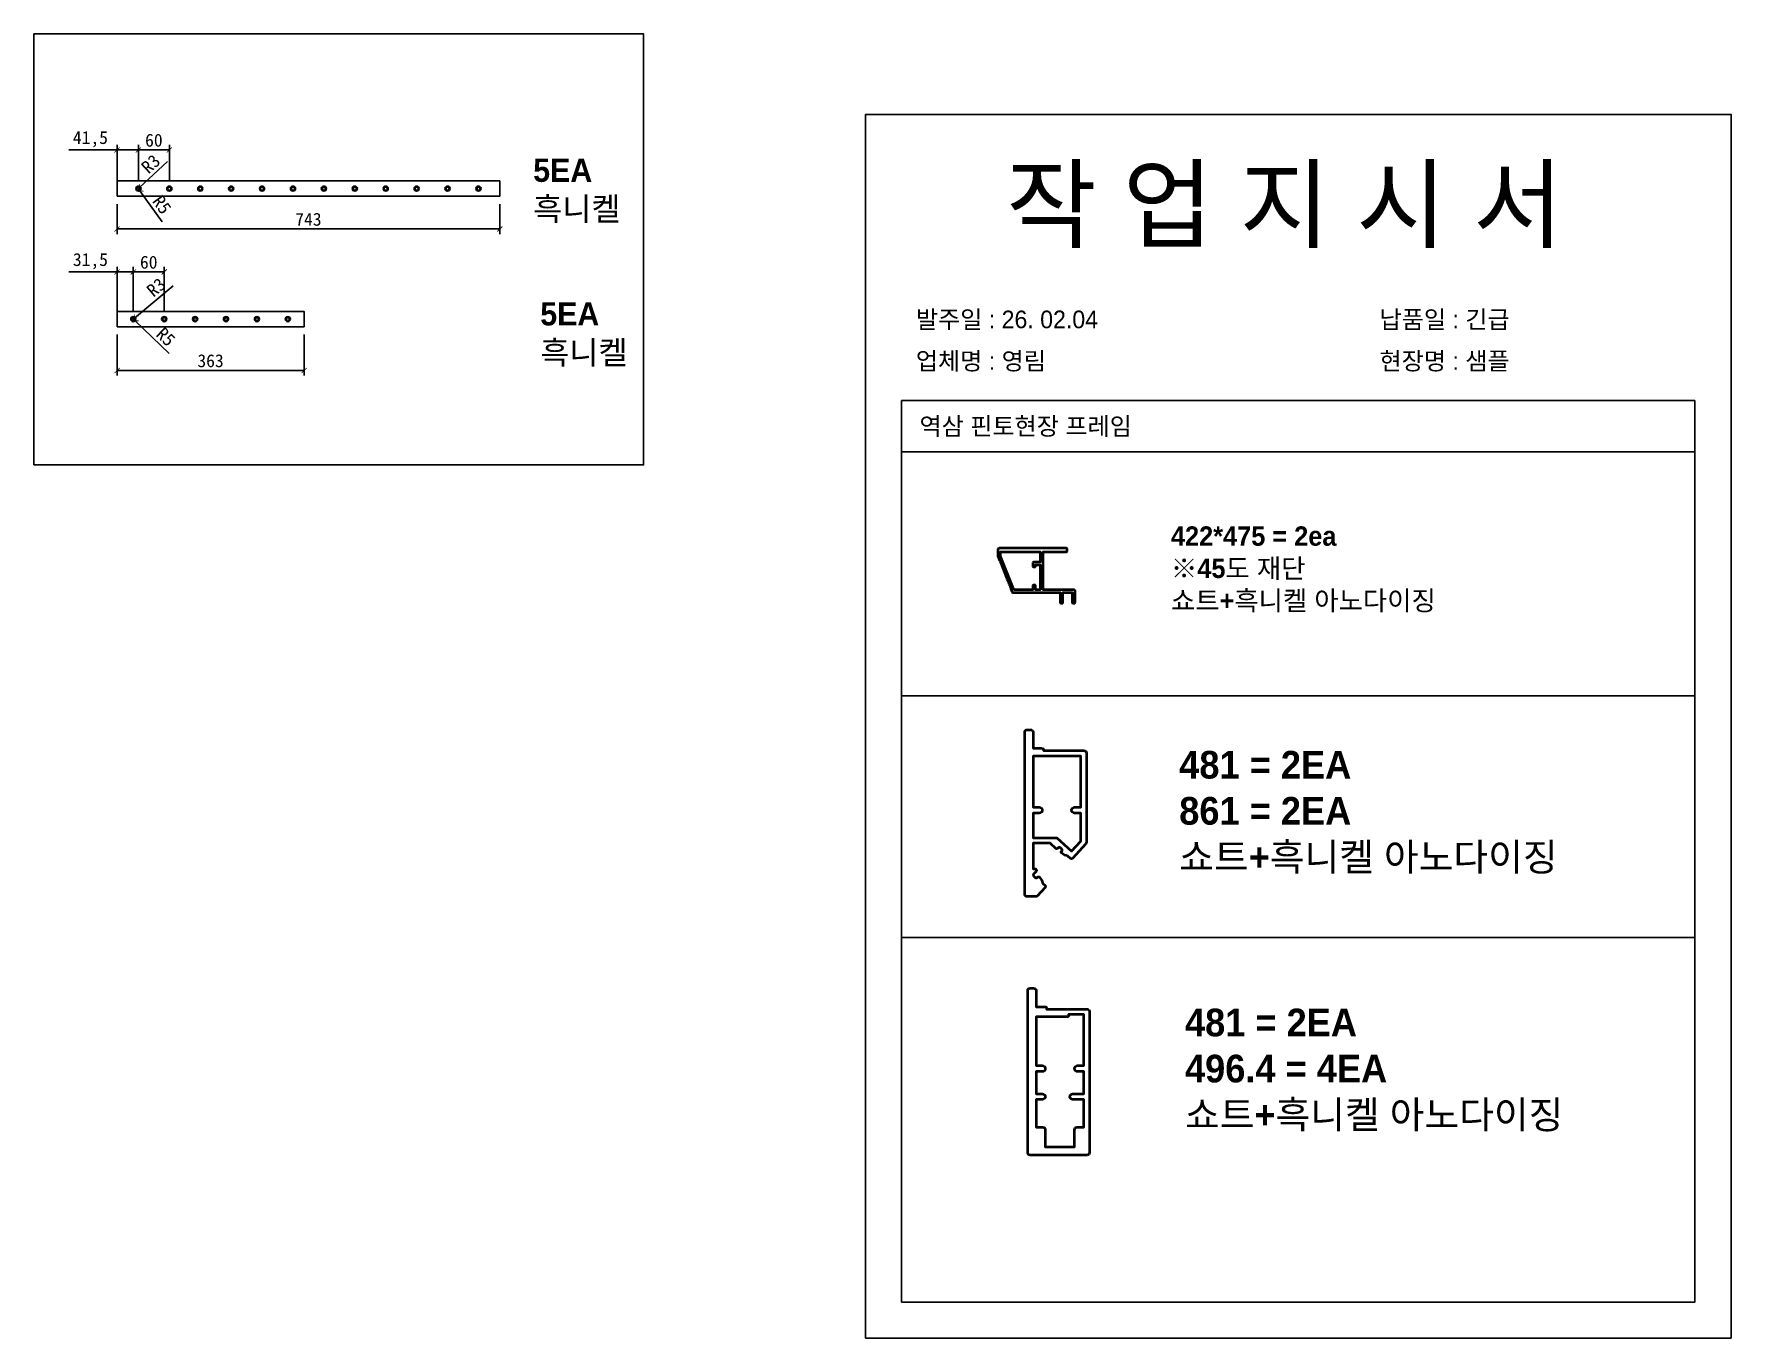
# Model space of a CAD drawing. Header units: millimetres. Extents: x -44117 to 256353, y -2095463 to 65325.
# Drawn here: x 114300 to 117594, y -697870 to -695338 of the extents above; entities that cross this region are included whole.
import ezdxf

# ---------------------------------------------------------------- set-up
doc = ezdxf.new("R2010")
doc.units = ezdxf.units.MM
doc.header["$LTSCALE"] = 10
doc.layers.add('1', color=2, linetype='Continuous', lineweight=40)
doc.dimstyles.new('ISO-25', dxfattribs={"dimtxt": 2.5, "dimasz": 2.5, "dimexe": 1, "dimexo": 1, "dimtad": 1, "dimtxsty": 'Standard', "dimblk": 'ARCHTICK', "dimcen": 2.5, "dimadec": 0, "dimazin": 0, "dimtfac": 1, "dimtmove": 0, "dimatfit": 3, "dimfxl": 0, "dimarcsym": 0})

msp = doc.modelspace()

# ---------------------------------------------------------------- texts
at = {"attachment_point": 1}
for s, width, gutter_width, heights, insert, char_height in [('{\\f굴림|b1|i0|c129|p50;5EA\\P흑니켈}', 13607.1496112, 175, [-125], (115269.31028, -695580.20911), 45), ('{\\fGulim|b0|i0|c129|p50;작 업 지 시 서}', 3307.3198183, 12.5, [-155.84554], (116187.26434, -695598.41076), 140), ('{\\f굴림|b1|i0|c129|p50;5EA\\P흑니켈}', 13607.1496112, 175, [-125], (115283.00685, -695859.00915), 45), ('{\\fGulim|b0|i0|c129|p50;발주일 : 26. 02.04}', 3307.3198183, 12.5, [34.50412], (116012.05499, -695875.13118), 34.3), ('{\\fGulim|b0|i0|c129|p50;납품일 : \\C1;긴급}', 3307.3198183, 12.5, [37.67976], (116912.03297, -695875.13118), 34.3), ('{\\fGulim|b0|i0|c129|p50;업체명 : 영림}', 3307.3198183, 12.5, [36.11279], (116012.05499, -695955.78736), 34.3), ('{\\fGulim|b0|i0|c129|p50;현장명 : 샘플}', 3307.3198183, 12.5, [38.2735], (116912.03297, -695955.78736), 34.3), ('{\\fGulim|b0|i0|c129|p50;역삼 핀토현장 프레임}', 3307.3198183, 12.5, [38.31917], (116019.09719, -696082.45346), 34.3), ('{\\fGulim|b1|i0|c129|p50;422*475 = 2ea\\P※45도 재단\\P쇼트+흑니켈 아노다이징}', 2416.4966702, 9.13314, [386.62888], (116507.16616, -696294.15785), 37.5919961), ('{\\fGulim|b1|i0|c129|p50;481 = 2EA \\P861 = 2EA\\P쇼트+흑니켈 아노다이징}', 3452.1381003, 13.04734, [514.97906], (116523.30665, -696730.12643), 53.7028516), ('{\\fGulim|b1|i0|c129|p50;481 = 2EA\\P496.4 = 4EA\\P쇼트+흑니켈 아노다이징}', 3452.1381003, 13.04734, [-239.10555], (116534.47789, -697230.59776), 53.7028516)]:
    msp.add_mtext_dynamic_manual_height_columns(s, width=width, gutter_width=gutter_width, heights=heights, dxfattribs=dict(at, insert=insert, char_height=char_height))

# ---------------------------------------------------------------- blocks, each defined once
blk = doc.blocks.new('_ArchTick')
at = {"color": 0, "linetype": 'ByBlock', "const_width": 0.15}
blk.add_lwpolyline([(-0.5, -0.5), (0.5, 0.5)], dxfattribs=at)
blk = doc.blocks.new('*D4766')
at = {"color": 0, "lineweight": -2}
for p, q in [((114461.5, -695800.1), (114368.2, -695800.1)), ((114461.5, -695876.7), (114461.5, -695790.1)), ((114493, -695800.1), (114461.5, -695800.1)), ((114493, -695876.7), (114493, -695790.1))]:
    blk.add_line(p, q, dxfattribs=at)
at = {"layer": 'Defpoints', "color": 0}
for p in [(114461.5, -695800.1), (114461.5, -695891.7), (114493, -695891.7)]:
    blk.add_point(p, dxfattribs=at)
at = {"color": 0, "lineweight": -2, "xscale": 10, "yscale": 10, "zscale": 10, "rotation": 180}
blk.add_blockref('_ArchTick', (114461.5, -695800.1), dxfattribs=at)
at = {"color": 0, "lineweight": -2, "xscale": 10, "yscale": 10, "zscale": 10}
blk.add_blockref('_ArchTick', (114493, -695800.1), dxfattribs=at)
at = {"color": 0, "insert": (114409.8, -695779.3), "char_height": 25, "attachment_point": 5}
blk.add_mtext('31,5', dxfattribs=at)
blk = doc.blocks.new('*D4767')
at = {"color": 0, "lineweight": -2}
for p, q in [((114493, -695876.7), (114493, -695790.1)), ((114493, -695800.1), (114553, -695800.1)), ((114553, -695876.7), (114553, -695790.1))]:
    blk.add_line(p, q, dxfattribs=at)
at = {"layer": 'Defpoints', "color": 0}
for p in [(114553, -695800.1), (114493, -695891.7), (114553, -695891.7)]:
    blk.add_point(p, dxfattribs=at)
at = {"color": 0, "lineweight": -2, "xscale": 10, "yscale": 10, "zscale": 10, "rotation": 180}
blk.add_blockref('_ArchTick', (114493, -695800.1), dxfattribs=at)
at = {"color": 0, "lineweight": -2, "xscale": 10, "yscale": 10, "zscale": 10}
blk.add_blockref('_ArchTick', (114553, -695800.1), dxfattribs=at)
at = {"color": 0, "insert": (114523, -695781.4), "char_height": 25, "attachment_point": 5}
blk.add_mtext('60', dxfattribs=at)
blk = doc.blocks.new('*D4768')
at = {"color": 0, "lineweight": -2}
for p, q in [((114461.5, -695563.3), (114368.2, -695563.3)), ((114461.5, -695623.2), (114461.5, -695553.3)), ((114461.5, -695563.3), (114503, -695563.3)), ((114503, -695623.2), (114503, -695553.3))]:
    blk.add_line(p, q, dxfattribs=at)
at = {"layer": 'Defpoints', "color": 0}
for p in [(114503, -695563.3), (114461.5, -695638.2), (114503, -695638.2)]:
    blk.add_point(p, dxfattribs=at)
at = {"color": 0, "lineweight": -2, "xscale": 10, "yscale": 10, "zscale": 10, "rotation": 180}
blk.add_blockref('_ArchTick', (114461.5, -695563.3), dxfattribs=at)
at = {"color": 0, "lineweight": -2, "xscale": 10, "yscale": 10, "zscale": 10}
blk.add_blockref('_ArchTick', (114503, -695563.3), dxfattribs=at)
at = {"color": 0, "insert": (114409.8, -695542.4), "char_height": 25, "attachment_point": 5}
blk.add_mtext('41,5', dxfattribs=at)
blk = doc.blocks.new('*D4769')
at = {"color": 0, "lineweight": -2}
for p, q in [((114503, -695623.2), (114503, -695553.3)), ((114503, -695563.3), (114563, -695563.3)), ((114563, -695623.2), (114563, -695553.3))]:
    blk.add_line(p, q, dxfattribs=at)
at = {"layer": 'Defpoints', "color": 0}
for p in [(114563, -695563.3), (114503, -695638.2), (114563, -695638.2)]:
    blk.add_point(p, dxfattribs=at)
at = {"color": 0, "lineweight": -2, "xscale": 10, "yscale": 10, "zscale": 10, "rotation": 180}
blk.add_blockref('_ArchTick', (114503, -695563.3), dxfattribs=at)
at = {"color": 0, "lineweight": -2, "xscale": 10, "yscale": 10, "zscale": 10}
blk.add_blockref('_ArchTick', (114563, -695563.3), dxfattribs=at)
at = {"color": 0, "insert": (114533, -695544.5), "char_height": 25, "attachment_point": 5}
blk.add_mtext('60', dxfattribs=at)
blk = doc.blocks.new('*D4770')
at = {"color": 0, "lineweight": -2}
for p, q in [((114461.5, -695668.2), (114461.5, -695726.7)), ((115204.5, -695668.2), (115204.5, -695726.7)), ((114461.5, -695716.7), (115204.5, -695716.7))]:
    blk.add_line(p, q, dxfattribs=at)
at = {"layer": 'Defpoints', "color": 0}
for p in [(114461.5, -695653.2), (115204.5, -695653.2), (115204.5, -695716.7)]:
    blk.add_point(p, dxfattribs=at)
at = {"color": 0, "lineweight": -2, "xscale": 10, "yscale": 10, "zscale": 10, "rotation": 180}
blk.add_blockref('_ArchTick', (114461.5, -695716.7), dxfattribs=at)
at = {"color": 0, "lineweight": -2, "xscale": 10, "yscale": 10, "zscale": 10}
blk.add_blockref('_ArchTick', (115204.5, -695716.7), dxfattribs=at)
at = {"color": 0, "insert": (114833, -695698), "char_height": 25, "attachment_point": 5}
blk.add_mtext('743', dxfattribs=at)
blk = doc.blocks.new('*D4771')
at = {"color": 0, "lineweight": -2}
for p, q in [((114461.5, -695921.7), (114461.5, -696001.5)), ((114824.5, -695921.7), (114824.5, -696001.5)), ((114461.5, -695991.5), (114824.5, -695991.5))]:
    blk.add_line(p, q, dxfattribs=at)
at = {"layer": 'Defpoints', "color": 0}
for p in [(114461.5, -695906.7), (114824.5, -695906.7), (114824.5, -695991.5)]:
    blk.add_point(p, dxfattribs=at)
at = {"color": 0, "lineweight": -2, "xscale": 10, "yscale": 10, "zscale": 10, "rotation": 180}
blk.add_blockref('_ArchTick', (114461.5, -695991.5), dxfattribs=at)
at = {"color": 0, "lineweight": -2, "xscale": 10, "yscale": 10, "zscale": 10}
blk.add_blockref('_ArchTick', (114824.5, -695991.5), dxfattribs=at)
at = {"color": 0, "insert": (114643, -695972.7), "char_height": 25, "attachment_point": 5}
blk.add_mtext('363', dxfattribs=at)
blk = doc.blocks.new('*D4772')
at = {"color": 0, "lineweight": -2}
for p in [(114559.5, -695585.7), (114503, -695638.2)]:
    blk.add_line(p, (114505.2, -695636.2), dxfattribs=at)
at = {"layer": 'Defpoints', "color": 0}
for p in [(114503, -695638.2), (114505.2, -695636.2)]:
    blk.add_point(p, dxfattribs=at)
at = {"color": 0, "lineweight": -2, "xscale": 10, "yscale": 10, "zscale": 10, "rotation": 222.9010106812019}
blk.add_blockref('_ArchTick', (114505.2, -695636.2), dxfattribs=at)
at = {"color": 0, "insert": (114526.9, -695590.4), "char_height": 25, "attachment_point": 5, "rotation": 42.901}
blk.add_mtext('R3', dxfattribs=at)
blk = doc.blocks.new('*D4773')
at = {"color": 0, "lineweight": -2}
for p in [(114503, -695638.2), (114549.2, -695702.5)]:
    blk.add_line(p, (114505.9, -695642.3), dxfattribs=at)
at = {"layer": 'Defpoints', "color": 0}
for p in [(114503, -695638.2), (114505.9, -695642.3)]:
    blk.add_point(p, dxfattribs=at)
at = {"color": 0, "lineweight": -2, "xscale": 10, "yscale": 10, "zscale": 10, "rotation": 125.6864724387707}
blk.add_blockref('_ArchTick', (114505.9, -695642.3), dxfattribs=at)
at = {"color": 0, "insert": (114548.6, -695669.6), "char_height": 25, "attachment_point": 5, "rotation": 305.6865}
blk.add_mtext('R5', dxfattribs=at)
blk = doc.blocks.new('*D4774')
at = {"color": 0, "lineweight": -2}
for p in [(114570.2, -695827), (114493, -695891.7)]:
    blk.add_line(p, (114495.3, -695889.7), dxfattribs=at)
at = {"layer": 'Defpoints', "color": 0}
for p in [(114493, -695891.7), (114495.3, -695889.7)]:
    blk.add_point(p, dxfattribs=at)
at = {"color": 0, "lineweight": -2, "xscale": 10, "yscale": 10, "zscale": 10, "rotation": 219.975112896751}
blk.add_blockref('_ArchTick', (114495.3, -695889.7), dxfattribs=at)
at = {"color": 0, "insert": (114537.4, -695830), "char_height": 25, "attachment_point": 5, "rotation": 39.9751}
blk.add_mtext('R3', dxfattribs=at)
blk = doc.blocks.new('*D4775')
at = {"color": 0, "lineweight": -2}
for p in [(114493, -695891.7), (114562.7, -695958.4)]:
    blk.add_line(p, (114496.6, -695895.1), dxfattribs=at)
at = {"layer": 'Defpoints', "color": 0}
for p in [(114493, -695891.7), (114496.6, -695895.1)]:
    blk.add_point(p, dxfattribs=at)
at = {"color": 0, "lineweight": -2, "xscale": 10, "yscale": 10, "zscale": 10, "rotation": 136.2768961602206}
blk.add_blockref('_ArchTick', (114496.6, -695895.1), dxfattribs=at)
at = {"color": 0, "insert": (114556.1, -695926.1), "char_height": 25, "attachment_point": 5, "rotation": 316.2769}
blk.add_mtext('R5', dxfattribs=at)

# ---------------------------------------------------------------- dimensions: what is measured, and where the dimension line sits
for base, p1, p2, picture, middle in [((114502.99706, -695563.25137), (114461.49706, -695638.24493), (114502.99706, -695638.24493), '*D4768', (114409.8304, -695563.25137)), ((114552.99706, -695800.14131), (114492.99706, -695891.67593), (114552.99706, -695891.67593), '*D4767', (114522.99706, -695800.14131)), ((114824.49706, -695991.48488), (114461.49706, -695906.67593), (114824.49706, -695906.67593), '*D4771', (114642.99706, -695991.48488))]:
    dim = msp.add_linear_dim(base=base, p1=p1, p2=p2, dimstyle='ISO-25', override={"dimscale": 10, "dimasz": 1, "dimexo": 1.5})
    dim.commit()
    dim.dimension.update_dxf_attribs({"geometry": picture, "text_midpoint": middle, "dimtype": 160})
for base, p1, p2, picture, middle in [((114562.99706, -695563.25137), (114502.99706, -695638.24493), (114562.99706, -695638.24493), '*D4769', (114532.99706, -695544.50137)), ((115204.49706, -695716.73649), (114461.49706, -695653.24493), (115204.49706, -695653.24493), '*D4770', (114832.99706, -695697.98649)), ((114461.49706, -695800.14131), (114492.99706, -695891.67593), (114461.49706, -695891.67593), '*D4766', (114409.8304, -695779.30798))]:
    dim = msp.add_linear_dim(base=base, p1=p1, p2=p2, dimstyle='ISO-25', override={"dimscale": 10, "dimasz": 1, "dimexo": 1.5})
    dim.commit()
    dim.dimension.update_dxf_attribs({"geometry": picture, "text_midpoint": middle})
for mpoint, picture, middle in [((114505.19466, -695636.20273), '*D4772', (114526.92089, -695590.41656)), ((114505.91381, -695642.30604), '*D4773', (114548.609, -695669.61032))]:
    dim = msp.add_radius_dim(center=(114502.99706, -695638.24493), mpoint=mpoint, dimstyle='ISO-25', override={"dimscale": 10, "dimasz": 1, "dimexo": 1.5})
    dim.commit()
    dim.dimension.update_dxf_attribs({"geometry": picture, "text_midpoint": middle})
for mpoint, picture, middle in [((114495.29603, -695889.74856), '*D4774', (114549.44657, -695844.35093)), ((114496.61051, -695895.13179), '*D4775', (114543.15245, -695939.64416))]:
    dim = msp.add_radius_dim(center=(114492.99706, -695891.67593), mpoint=mpoint, dimstyle='ISO-25', override={"dimscale": 10, "dimasz": 1, "dimexo": 1.5})
    dim.commit()
    dim.dimension.update_dxf_attribs({"geometry": picture, "text_midpoint": middle, "dimtype": 164})

# ---------------------------------------------------------------- linework, layer by layer
for p, q in [((117524.45774, -696049.41797), (115984.45774, -696049.41797)), ((117524.45774, -696149.41797), (115984.45774, -696149.41797)), ((115984.45774, -696623.20976), (117524.45774, -696623.20976)), ((115984.45774, -697092.40164), (117524.45774, -697092.40164))]:
    msp.add_line(p, q)
for points in [[(114300.18432, -696174.68941), (115483.56771, -696174.68941), (115483.56771, -695337.95368), (114300.18432, -695337.95368)], [(115914.45774, -697870.24825), (117594.45774, -697870.24825), (117594.45774, -695494.24825), (115914.45774, -695494.24825)], [(114461.49706, -695653.24493), (115204.49706, -695653.24493), (115204.49706, -695623.24493), (114461.49706, -695623.24493)], [(114461.49706, -695906.67593), (114824.49706, -695906.67593), (114824.49706, -695876.67593), (114461.49706, -695876.67593)]]:
    msp.add_lwpolyline(points, close=True)
msp.add_lwpolyline([(115984.45774, -696049.41797), (115984.45774, -697800.24825), (117524.45774, -697800.24825), (117524.45774, -696049.41797)])
for centre, radius in [((114502.99706, -695638.24493), 5), ((114502.99706, -695638.24493), 3), ((114562.99706, -695638.24493), 5), ((114562.99706, -695638.24493), 3), ((114622.99706, -695638.24493), 5), ((114622.99706, -695638.24493), 3), ((114682.99706, -695638.24493), 5), ((114682.99706, -695638.24493), 3), ((114742.99706, -695638.24493), 5), ((114742.99706, -695638.24493), 3), ((114802.99706, -695638.24493), 5), ((114802.99706, -695638.24493), 3), ((114862.99706, -695638.24493), 5), ((114862.99706, -695638.24493), 3), ((114922.99706, -695638.24493), 5), ((114922.99706, -695638.24493), 3), ((114982.99706, -695638.24493), 5), ((114982.99706, -695638.24493), 3), ((115042.99706, -695638.24493), 5), ((115042.99706, -695638.24493), 3), ((115102.99706, -695638.24493), 5), ((115102.99706, -695638.24493), 3), ((115162.99706, -695638.24493), 5), ((115162.99706, -695638.24493), 3), ((114492.99706, -695891.67593), 5), ((114492.99706, -695891.67593), 3), ((114552.99706, -695891.67593), 5), ((114552.99706, -695891.67593), 3), ((114612.99706, -695891.67593), 5), ((114612.99706, -695891.67593), 3), ((114672.99706, -695891.67593), 5), ((114672.99706, -695891.67593), 3), ((114732.99706, -695891.67593), 5), ((114732.99706, -695891.67593), 3), ((114792.99706, -695891.67593), 5), ((114792.99706, -695891.67593), 3)]:
    msp.add_circle(centre, radius)
at = {"layer": '1', "linetype": 'Continuous'}
msp.add_lwpolyline([(116174.05148, -696336.72828, 0.4142135624), (116171.05148, -696339.72828), (116171.05148, -696339.72828), (116171.05148, -696351.7283), (116175.08291, -696361.84976, 0.2391202845), (116176.10112, -696362.74699, -0.507244027), (116176.45941, -696363.64652, 0.507244027), (116177.35513, -696365.89534, -0.507244027), (116177.71341, -696366.79487, 0.507244027), (116178.60913, -696369.04369, -0.507244027), (116178.96742, -696369.94322, 0.507244027), (116179.86314, -696372.19204, -0.507244027), (116180.22142, -696373.09157, 0.507244027), (116181.11714, -696375.34039, -0.507244027), (116181.47543, -696376.23992, 0.507244027), (116182.37114, -696378.48874, -0.507244027), (116182.72943, -696379.38827, 0.507244027), (116183.62515, -696381.63709, -0.507244027), (116183.98344, -696382.53662, 0.507244027), (116184.87915, -696384.78544, -0.507244027), (116185.23744, -696385.68497, 0.507244027), (116186.13316, -696387.93379, -0.5072440269), (116186.49144, -696388.83332, 0.507244027), (116187.38716, -696391.08214, -0.507244027), (116187.74545, -696391.98167, 0.507244027), (116188.64117, -696394.23049, -0.507244027), (116188.99945, -696395.13002, 0.507244027), (116189.89517, -696397.37884, -0.507244027), (116190.25346, -696398.27836, 0.507244027), (116191.14918, -696400.52719, -0.507244027), (116191.50746, -696401.42671, 0.507244027), (116192.40318, -696403.67554, -0.507244027), (116192.76147, -696404.57506, 0.507244027), (116193.65718, -696406.82388, -0.507244027), (116194.01547, -696407.72341, 0.507244027), (116194.91119, -696409.97223, -0.507244027), (116195.26948, -696410.87176, 0.5070859448), (116196.16446, -696413.12039, -0.5106345368), (116196.51883, -696414.02556, 0.2375027855), (116196.38229, -696415.32474), (116199.02565, -696421.96128, 0.3070783015), (116199.86177, -696422.52825), (116292.25148, -696422.52825), (116292.25148, -696442.02828, 0.4142135624), (116293.75148, -696443.52828), (116296.15148, -696443.52828, 0.4142135624), (116297.65148, -696442.02828), (116297.65148, -696422.52825), (116315.65149, -696422.52825), (116315.65149, -696442.02828, 0.4142135624), (116317.15149, -696443.52828), (116319.55149, -696443.52828, 0.4142135624), (116321.05149, -696442.02828), (116321.05149, -696420.1283), (116321.05148, -696420.12828, 0.4142135624), (116318.05148, -696417.12828), (116318.05148, -696417.12825), (116258.95148, -696417.12825), (116258.95148, -696343.32832), (116304.55148, -696343.32832, 0.4142135624), (116306.05148, -696341.82832), (116306.05148, -696338.22832, 0.4142135624), (116304.55148, -696336.72832), (116174.05148, -696336.72832)], format="xyb", dxfattribs=at)
at = {"layer": '1'}
for points in [[(116202.27483, -696416.56135), (116176.45148, -696351.7283), (116176.45148, -696343.32832), (116253.55148, -696343.32832), (116253.55148, -696363.87832), (116240.65148, -696363.87832, 0.4142135624), (116239.15148, -696365.37832), (116239.15148, -696371.37832, 0.4142135624), (116240.65148, -696372.87832), (116243.05148, -696372.87832, 0.4142135624), (116244.55148, -696371.37832), (116244.55148, -696369.12832), (116253.55148, -696369.12832), (116253.55148, -696417.12832), (116244.55148, -696417.12832), (116244.55148, -696409.62832, 0.4142135624), (116243.05148, -696408.12832), (116240.65148, -696408.12832, 0.4142135624), (116239.15148, -696409.62832), (116239.15148, -696417.12832), (116203.11095, -696417.12832, -0.3070783015)], [(116263.17586, -696995.44429), (116247.55537, -697012.23267, -0.2082908297), (116245.57866, -697013.09347), (116227.85444, -697013.09347, -0.4142135624), (116223.35444, -697008.59347), (116223.35444, -696693.59347, -0.4142135624), (116227.85444, -696689.09347), (116235.05444, -696689.09347, -0.4142135624), (116239.55444, -696693.59347), (116239.55444, -696725.09347), (116257.10444, -696725.09347, -0.4142135624), (116259.80444, -696727.79347), (116259.80444, -696729.59347), (116338.55444, -696729.59347, -0.4142135624), (116343.05444, -696734.09347), (116343.05444, -696908.53165, -0.1895674439), (116342.33115, -696910.37085), (116315.91343, -696938.76373, -0.405078233), (116312.16027, -696938.95781), (116306.89258, -696934.35549, -0.1110445859), (116295.23823, -696928.98085, -0.4429793595), (116294.90464, -696924.99541), (116295.37246, -696924.49373, 0.4142135624), (116295.2392, -696920.67768), (116292.34304, -696917.97697, 0.4142135624), (116288.52699, -696918.11023), (116287.2994, -696919.42666, -0.4142135624), (116283.48335, -696919.55992), (116272.79563, -696909.59347), (116239.55444, -696909.59347), (116239.55444, -696959.09347), (116243.41318, -696959.09347, -0.4142135624), (116246.11318, -696961.79347), (116246.11318, -696962.52991, -0.1898559321), (116245.38784, -696964.37131), (116240.65071, -696969.45126, 0.4142135624), (116240.78397, -696973.26731), (116243.68013, -696975.96802, 0.4142135624), (116247.49618, -696975.83476), (116247.96194, -696975.33529, -0.4447681685), (116251.97159, -696975.4022, -0.1035172082), (116258.15878, -696986.44208, 0.1247014273), (116258.85493, -696987.57082), (116263.07877, -696991.66679, -0.4081778037)], [(116320.10728, -696839.39347), (116332.25444, -696839.39347), (116332.25444, -696740.39347), (116239.55728, -696740.39347), (116239.55728, -696834.89347), (116239.55728, -696839.39347), (116251.70444, -696839.39347, -1), (116251.70444, -696851.09347), (116246.75444, -696851.09347), (116239.55728, -696851.09347), (116239.55728, -696898.79347), (116285.90586, -696898.79347), (116314.01606, -696924.94818), (116332.25444, -696905.34619), (116332.25444, -696851.09347), (116320.10728, -696851.09347, -1)], [(116233.69013, -697190.95374), (116240.89013, -697190.95374, -0.4142135624), (116245.39013, -697195.45374), (116245.39013, -697226.95374), (116262.94013, -697226.95374, -0.4142135624), (116265.64013, -697229.65374), (116265.64013, -697231.45374), (116344.39013, -697231.45374, -0.4142135624), (116348.89013, -697235.95374), (116348.89013, -697510.45374, -0.4142135624), (116344.39013, -697514.95374), (116233.69013, -697514.95374, -0.4142135624), (116229.19013, -697510.45374), (116229.19013, -697195.45374, -0.4142135624)], [(116257.54013, -697352.95374), (116245.39013, -697352.95374), (116245.39013, -697396.15374), (116257.99013, -697396.15374, -1), (116257.99013, -697406.95374), (116245.39013, -697406.95374), (116245.39013, -697460.95374), (116258.89013, -697460.95374, -0.4142135624), (116263.39013, -697465.45374), (116263.39013, -697498.75374), (116320.03521, -697498.75374), (116320.03521, -697465.45374, -0.4142135624), (116324.53521, -697460.95374), (116338.03521, -697460.95374), (116338.03521, -697406.95374), (116316.43521, -697406.95374, -1), (116316.43521, -697396.15374), (116338.03521, -697396.15374), (116338.03521, -697352.95374), (116325.94013, -697352.95374, -1), (116325.94013, -697341.25374), (116338.08729, -697341.25374), (116338.08729, -697242.25374), (116308.39013, -697242.25374), (116308.39013, -697244.05374, -0.4142135624), (116305.69013, -697246.75374), (116245.39013, -697246.75374), (116245.39013, -697341.25374), (116257.54013, -697341.25374, -1)]]:
    msp.add_lwpolyline(points, format="xyb", close=True, dxfattribs=at)

msp.set_redraw_order([(e.dxf.handle, doc.entitydb.next_handle()) for e in msp.query("TEXT MTEXT ATTDEF DIMENSION ARC_DIMENSION")])  # texts and dimensions are drawn at this point

doc.saveas('drawing.dxf')
